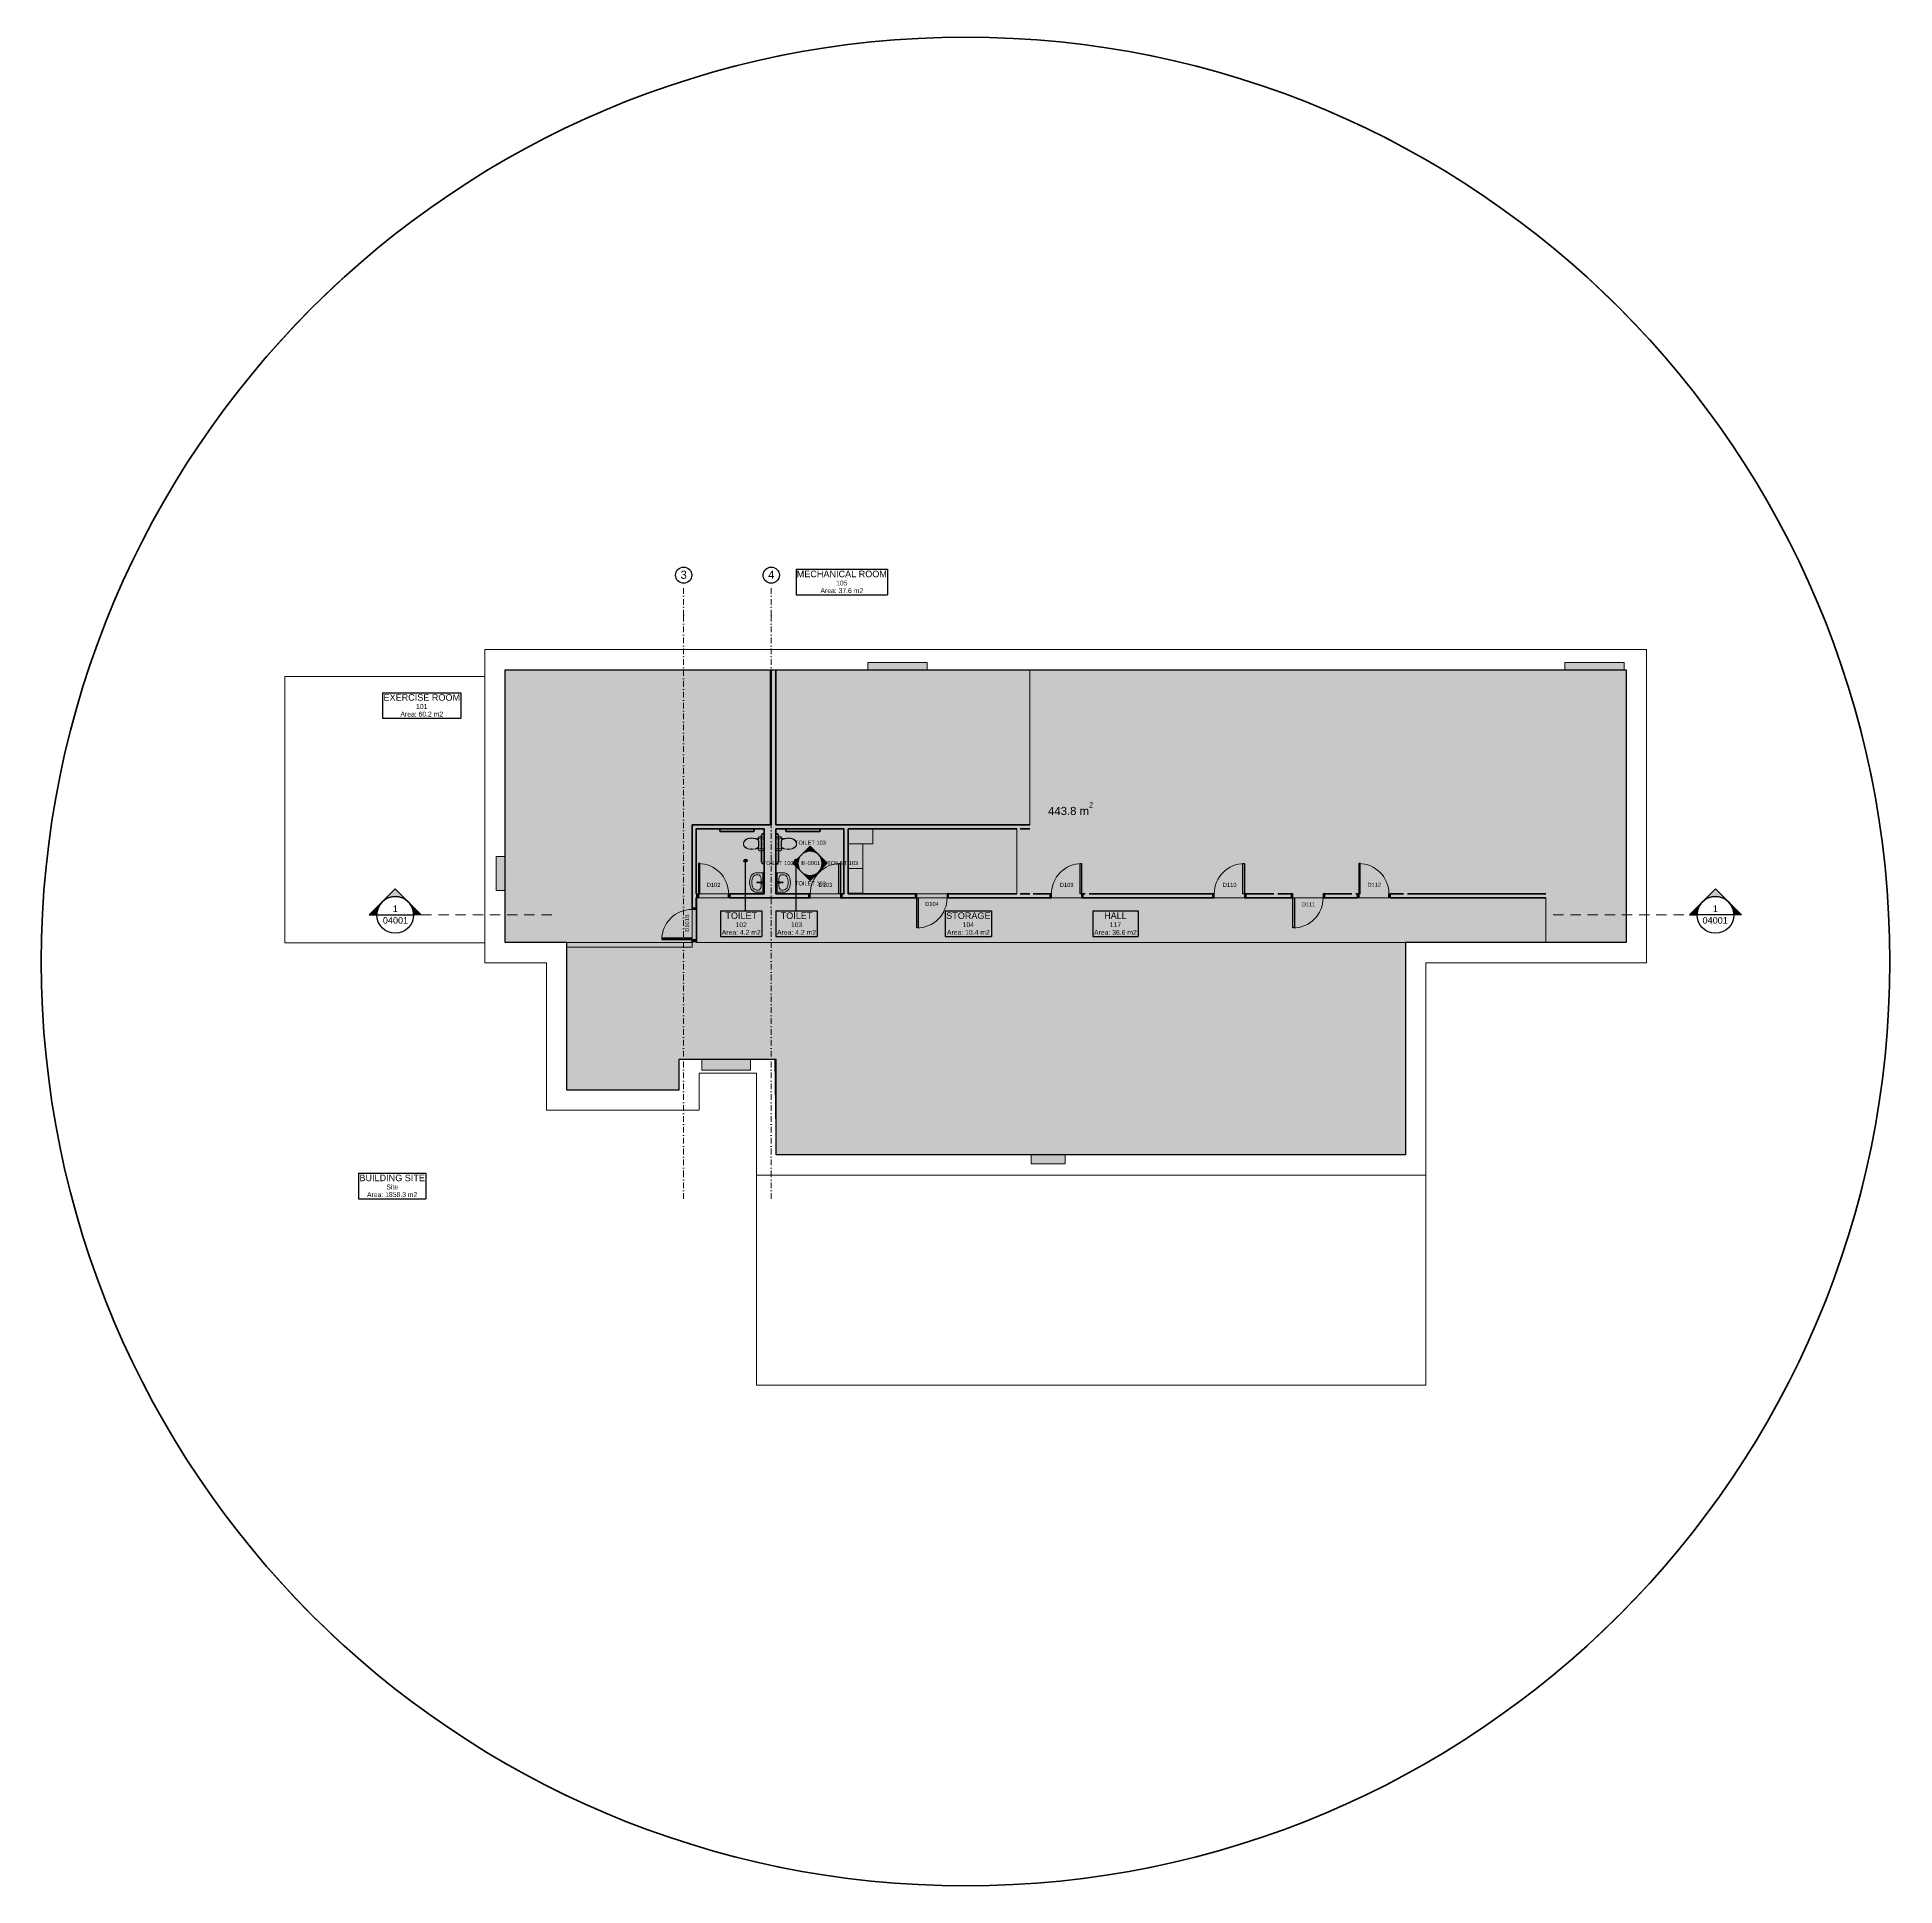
# Model space of a CAD drawing. Header units: millimetres. Extents: x -4040 to 97987, y -17467 to 39515.
# Drawn here: x 40725 to 97987, y -17467 to 39515 of the extents above; entities that cross this region are included whole.
import ezdxf
from ezdxf.enums import TextEntityAlignment as Align

# ---------------------------------------------------------------- set-up
doc = ezdxf.new("R2010")
doc.units = ezdxf.units.MM
doc.header["$MEASUREMENT"] = 0
doc.linetypes.add('Dot & Dashed', pattern=[335.138881, 176.388884, -88.194442, 0, -70.555556])
doc.linetypes.add('Long Dashed', pattern=[529.166651, 317.499995, -211.666656])
for name, color, linetype in [('A-Zz_50_90_00-M_GrossInternal', 7, 'Continuous'), ('A-Zz_60_50_30-P_MarkerInteriorElevation', 7, 'Continuous'), ('A-Zz_60_50_80-P_MarkerSection', 7, 'Continuous'), ('NewA-Ee_25_10-M_WallsInternal', 7, 'Continuous'), ('NewA-Ee_30_40-M_Floors', 7, 'Continuous'), ('NewA-Ee_30_60-M_Pavements', 7, 'Continuous'), ('NewA-Ee_40_20-M_GeneralFFAndEInternalEquipment', 7, 'Continuous'), ('NewA-Ee_40_20-M_GeneralFFAndEInternalFixed', 7, 'Continuous'), ('NewA-Ee_40_20-M_GeneralFFAndEInternalSanitary', 7, 'Continuous'), ('NewA-SL-M_SpacesExternal', 7, 'Continuous'), ('NewA-SL-M_SpacesInternal', 7, 'Continuous'), ('NewA-Ss_30_25-M_CeilingAndSoffitSystems', 7, 'Continuous'), ('NewA-Zz_35_40_80-M_GridStructural', 7, 'Continuous'), ('NewA-Zz_50_10_70-P_BoundarySiteRed', 7, 'Continuous'), ('NewA-Zz_50_10_90-P_BoundarySpace', 7, 'Continuous'), ('NewA-Zz_50_90_00-M_GrossInternal', 7, 'Continuous')]:
    doc.layers.add(name, color=color, linetype=linetype)
doc.styles.add('GENERATED_STYLE_1', font='')
doc.styles.get('GENERATED_STYLE_1').set_extended_font_data('Arial')

# ---------------------------------------------------------------- blocks, each defined once
blk = doc.blocks.new('HALL_117_17_1', base_point=(73962, 12228))
at = {"layer": 'NewA-SL-M_SpacesInternal', "color": 253, "linetype": 'Continuous', "lineweight": 13}
for p, q in [((87228, 12987), (61036, 12987)), ((61036, 12987), (61036, 11612)), ((87228, 11612), (87228, 12987)), ((61036, 11612), (61036, 11612)), ((61036, 11612), (82903, 11612)), ((82903, 11612), (87228, 11612))]:
    blk.add_line(p, q, dxfattribs=at)
at = {"layer": 'NewA-SL-M_SpacesInternal', "linetype": 'Continuous'}
for p, q in [((73266, 12581), (73266, 12267)), ((73266, 12581), (74659, 12581)), ((73266, 12267), (73266, 12031)), ((73266, 12031), (73266, 11796)), ((74659, 12581), (74659, 12267)), ((74659, 12267), (74659, 12031)), ((74659, 12031), (74659, 11796)), ((73266, 11796), (74659, 11796))]:
    blk.add_line(p, q, dxfattribs=at)
at = {"layer": 'NewA-SL-M_SpacesInternal', "color": 5, "lineweight": 70, "style": 'GENERATED_STYLE_1'}
for tag, height, p in [('ROOM_NAME', 200, (73962, 12536)), ('ROOM_NUMBER', 150, (73962, 12233)), ('adj_text', 150, (73962, 11997))]:
    blk.add_attdef(tag, text='', height=height, dxfattribs=at).set_placement(p, align=Align.TOP_CENTER)
blk = doc.blocks.new('MECHANICAL ROOM_105_18_1', base_point=(65528, 22761))
at = {"layer": 'NewA-SL-M_SpacesInternal', "linetype": 'Continuous'}
for p, q in [((64120, 23115), (64120, 22800)), ((64120, 23115), (66937, 23115)), ((66937, 23115), (66937, 22800)), ((64120, 22800), (64120, 22565)), ((64120, 22565), (64120, 22329)), ((66937, 22800), (66937, 22565)), ((66937, 22565), (66937, 22329)), ((64120, 22329), (66937, 22329))]:
    blk.add_line(p, q, dxfattribs=at)
at = {"layer": 'NewA-SL-M_SpacesInternal', "color": 253, "linetype": 'Continuous', "lineweight": 13}
for p, q in [((71328, 20011), (63496, 20011)), ((63496, 20011), (63496, 15235)), ((71328, 15235), (71328, 20011)), ((63496, 15235), (71328, 15235))]:
    blk.add_line(p, q, dxfattribs=at)
at = {"layer": 'NewA-SL-M_SpacesInternal', "color": 5, "lineweight": 70, "style": 'GENERATED_STYLE_1'}
for tag, height, p in [('ROOM_NAME', 200, (65528, 23069)), ('ROOM_NUMBER', 150, (65528, 22766)), ('adj_text', 150, (65528, 22530))]:
    blk.add_attdef(tag, text='', height=height, dxfattribs=at).set_placement(p, align=Align.TOP_CENTER)
blk = doc.blocks.new('STORAGE_104_19_1', base_point=(69429, 12229))
at = {"layer": 'NewA-SL-M_SpacesInternal', "color": 253, "linetype": 'Continuous', "lineweight": 13}
for p, q in [((70928, 15110), (65721, 15110)), ((65721, 15110), (65721, 13112)), ((70928, 13112), (70928, 15110)), ((65721, 13112), (70928, 13112))]:
    blk.add_line(p, q, dxfattribs=at)
at = {"layer": 'NewA-SL-M_SpacesInternal', "linetype": 'Continuous'}
for p, q in [((68711, 12582), (68711, 12268)), ((68711, 12582), (70147, 12582)), ((68711, 12268), (68711, 12032)), ((68711, 12032), (68711, 11797)), ((70147, 12582), (70147, 12268)), ((70147, 12268), (70147, 12032)), ((70147, 12032), (70147, 11797)), ((68711, 11797), (70147, 11797))]:
    blk.add_line(p, q, dxfattribs=at)
at = {"layer": 'NewA-SL-M_SpacesInternal', "color": 5, "lineweight": 70, "style": 'GENERATED_STYLE_1'}
for tag, height, p in [('ROOM_NAME', 200, (69429, 12537)), ('ROOM_NUMBER', 150, (69429, 12234)), ('adj_text', 150, (69429, 11998))]:
    blk.add_attdef(tag, text='', height=height, dxfattribs=at).set_placement(p, align=Align.TOP_CENTER)
blk = doc.blocks.new('TOILET_103_20_1', base_point=(64133, 12229))
at = {"layer": 'NewA-SL-M_SpacesInternal', "color": 253, "linetype": 'Continuous', "lineweight": 13}
for p, q in [((65596, 15110), (63495, 15110)), ((63495, 15110), (63495, 13112)), ((65596, 13112), (65596, 15110)), ((63495, 13112), (65596, 13112))]:
    blk.add_line(p, q, dxfattribs=at)
at = {"layer": 'NewA-SL-M_SpacesInternal', "linetype": 'Continuous'}
for p, q in [((63495, 12582), (63495, 12268)), ((63495, 12582), (64772, 12582)), ((63495, 12268), (63495, 12032)), ((63495, 12032), (63495, 11797)), ((64772, 12582), (64772, 12268)), ((64772, 12268), (64772, 12032)), ((64772, 12032), (64772, 11797)), ((63495, 11797), (64772, 11797))]:
    blk.add_line(p, q, dxfattribs=at)
at = {"layer": 'NewA-SL-M_SpacesInternal', "color": 5, "lineweight": 70, "style": 'GENERATED_STYLE_1'}
for tag, height, p in [('ROOM_NAME', 200, (64133, 12537)), ('ROOM_NUMBER', 150, (64133, 12234)), ('adj_text', 150, (64133, 11998))]:
    blk.add_attdef(tag, text='', height=height, dxfattribs=at).set_placement(p, align=Align.TOP_CENTER)
blk = doc.blocks.new('TOILET_102_21_1', base_point=(62429, 12229))
at = {"layer": 'NewA-SL-M_SpacesInternal', "color": 253, "linetype": 'Continuous', "lineweight": 13}
for p, q in [((63135, 15110), (61036, 15110)), ((61036, 15110), (61036, 13112)), ((63135, 13112), (63135, 15110)), ((61036, 13112), (63135, 13112))]:
    blk.add_line(p, q, dxfattribs=at)
at = {"layer": 'NewA-SL-M_SpacesInternal', "linetype": 'Continuous'}
for p, q in [((61790, 12582), (61790, 12268)), ((61790, 12582), (63068, 12582)), ((61790, 12268), (61790, 12032)), ((61790, 12032), (61790, 11797)), ((63068, 12582), (63068, 12268)), ((63068, 12268), (63068, 12032)), ((63068, 12032), (63068, 11797)), ((61790, 11797), (63068, 11797))]:
    blk.add_line(p, q, dxfattribs=at)
at = {"layer": 'NewA-SL-M_SpacesInternal', "color": 5, "lineweight": 70, "style": 'GENERATED_STYLE_1'}
for tag, height, p in [('ROOM_NAME', 200, (62429, 12537)), ('ROOM_NUMBER', 150, (62429, 12234)), ('adj_text', 150, (62429, 11998))]:
    blk.add_attdef(tag, text='', height=height, dxfattribs=at).set_placement(p, align=Align.TOP_CENTER)
blk = doc.blocks.new('EXERCISE ROOM_101_22_1', base_point=(52581, 18955))
at = {"layer": 'NewA-SL-M_SpacesInternal', "color": 253, "linetype": 'Continuous', "lineweight": 13}
for p, q in [((63346, 20011), (55153, 20011)), ((55153, 20011), (55153, 11612)), ((63346, 15235), (63346, 20011)), ((60911, 11612), (60911, 15235)), ((60911, 15235), (63346, 15235)), ((55153, 11612), (57053, 11612)), ((57053, 11612), (60911, 11612))]:
    blk.add_line(p, q, dxfattribs=at)
at = {"layer": 'NewA-SL-M_SpacesInternal', "linetype": 'Continuous'}
for p, q in [((51373, 19308), (51373, 18994)), ((51373, 19308), (53789, 19308)), ((51373, 18994), (51373, 18758)), ((53789, 19308), (53789, 18994)), ((53789, 18994), (53789, 18758)), ((51373, 18758), (51373, 18523)), ((51373, 18523), (53789, 18523)), ((53789, 18758), (53789, 18523))]:
    blk.add_line(p, q, dxfattribs=at)
at = {"layer": 'NewA-SL-M_SpacesInternal', "color": 5, "lineweight": 70, "style": 'GENERATED_STYLE_1'}
for tag, height, p in [('ROOM_NAME', 200, (52581, 19263)), ('ROOM_NUMBER', 150, (52581, 18960)), ('adj_text', 150, (52581, 18724))]:
    blk.add_attdef(tag, text='', height=height, dxfattribs=at).set_placement(p, align=Align.TOP_CENTER)
blk = doc.blocks.new('BUILDING SITE_Site_23_1', base_point=(51669, 4145))
at = {"layer": 'NewA-SL-M_SpacesExternal', "color": 253, "linetype": 'Continuous', "lineweight": 13}
for p, q in [((54529, 19810), (54529, 20636)), ((54529, 20636), (90328, 20636)), ((90328, 20636), (90328, 10987)), ((48358, 11604), (48358, 19810)), ((48358, 19810), (54529, 19810)), ((54529, 11604), (48358, 11604)), ((54529, 10987), (54529, 11604)), ((56429, 10987), (54529, 10987)), ((56429, 6437), (56429, 10987)), ((90328, 10987), (83528, 10987)), ((83528, 10987), (83528, -2031)), ((62903, 7578), (61128, 7578)), ((61128, 7578), (61128, 6437)), ((62903, -2031), (62903, 7578)), ((61128, 6437), (56429, 6437)), ((83528, -2031), (62903, -2031))]:
    blk.add_line(p, q, dxfattribs=at)
at = {"layer": 'NewA-SL-M_SpacesExternal', "linetype": 'Continuous'}
for p, q in [((50628, 4498), (50628, 4184)), ((50628, 4498), (52709, 4498)), ((50628, 4184), (50628, 3948)), ((52709, 4498), (52709, 4184)), ((52709, 4184), (52709, 3948)), ((50628, 3948), (50628, 3713)), ((50628, 3713), (52709, 3713)), ((52709, 3948), (52709, 3713))]:
    blk.add_line(p, q, dxfattribs=at)
at = {"layer": 'NewA-SL-M_SpacesExternal', "color": 253, "linetype": 'Continuous', "lineweight": 13}
for start, end in [(90, 121.331), (30.9794, 90), (121.331, 152.6898), (1.1673, 30.9794), (152.6898, 178.8327), (178.8327, 217.8154), (314.6024, 1.1673), (217.8154, 270), (270, 314.6024)]:
    blk.add_arc((69343, 11024), 28491, start, end, dxfattribs=at)
at = {"layer": 'NewA-SL-M_SpacesExternal', "color": 5, "lineweight": 70, "style": 'GENERATED_STYLE_1'}
for tag, height, p in [('ROOM_NAME', 200, (51669, 4453)), ('ROOM_NUMBER', 150, (51669, 4150)), ('adj_text', 150, (51669, 3914))]:
    blk.add_attdef(tag, text='', height=height, dxfattribs=at).set_placement(p, align=Align.TOP_CENTER)
blk = doc.blocks.new('Mesh_1_1', base_point=(69343, 39515))
at = {"layer": 'NewA-Ee_30_60-M_Pavements', "color": 254, "linetype": 'Continuous', "lineweight": 13, "flags": 128}
blk.add_lwpolyline([(69343, 39515, -0.414214), (97834, 11024, -0.414214), (69343, -17467, -0.414214), (40852, 11024, -0.414214)], format="xyb", close=True, dxfattribs=at)
blk.add_lwpolyline([(54529, 20636), (90328, 20636), (90328, 10987), (83528, 10987), (83528, 4437), (62903, 4437), (62903, 7578), (61128, 7578), (61128, 6437), (56429, 6437), (56429, 10987), (54529, 10987)], close=True, dxfattribs=at)
blk = doc.blocks.new('Slab_18_1', base_point=(66331, 20237))
at = {"layer": 'NewA-Ee_30_40-M_Floors', "linetype": 'Continuous', "lineweight": 13}
blk.add_hatch(color=254, dxfattribs=at).paths.add_polyline_path([(66331, 20237), (66331, 20011), (55153, 20011), (55153, 14262), (54878, 14262), (54878, 13212), (55153, 13212), (55153, 11612), (57053, 11612), (57053, 7062), (60503, 7062), (60503, 8003), (61217, 8003), (61217, 7678), (62717, 7678), (62717, 8003), (63459, 8003), (63503, 5062), (71366, 5062), (71366, 4787), (72416, 4787), (72416, 5062), (82903, 5062), (82903, 11612), (89703, 11612), (89703, 20011), (89643, 20011), (89643, 20237), (87813, 20237), (87813, 20011), (68161, 20011), (68161, 20237)])
at = {"layer": 'NewA-Ee_30_40-M_Floors', "color": 6, "linetype": 'Continuous', "lineweight": 13, "flags": 128}
blk.add_lwpolyline([(66331, 20237), (68161, 20237), (68161, 20011), (87813, 20011), (87813, 20237), (89643, 20237), (89643, 20011), (89703, 20011), (89703, 11612), (82903, 11612), (82903, 5062), (72416, 5062), (72416, 4787), (71366, 4787), (71366, 5062), (63503, 5062), (63459, 8003), (62717, 8003), (62717, 7678), (61217, 7678), (61217, 8003), (60503, 8003), (60503, 7062), (57053, 7062), (57053, 11612), (55153, 11612), (55153, 13212), (54878, 13212), (54878, 14262), (55153, 14262), (55153, 20011), (66331, 20011)], close=True, dxfattribs=at)
blk = doc.blocks.new('Slab_19_1', base_point=(55153, 20011))
at = {"layer": 'NewA-Ss_30_25-M_CeilingAndSoffitSystems', "linetype": 'Continuous', "lineweight": 0}
blk.add_hatch(color=255, dxfattribs=at).paths.add_polyline_path([(55153, 20011), (55153, 11612), (57053, 11612), (57053, 11462), (60911, 11462), (60911, 15232), (63346, 15232), (63346, 20011)])
at = {"layer": 'NewA-Ss_30_25-M_CeilingAndSoffitSystems', "color": 6, "linetype": 'Continuous', "lineweight": 13, "flags": 128}
blk.add_lwpolyline([(55153, 20011), (63346, 20011), (63346, 15232), (60911, 15232), (60911, 11462), (57053, 11462), (57053, 11612), (55153, 11612)], close=True, dxfattribs=at)
blk = doc.blocks.new('Slab_20_1', base_point=(63496, 20011))
at = {"layer": 'NewA-Ss_30_25-M_CeilingAndSoffitSystems', "linetype": 'Continuous', "lineweight": 0}
blk.add_hatch(color=255, dxfattribs=at).paths.add_polyline_path([(63496, 20011), (63496, 15235), (71328, 15235), (71328, 20011)])
at = {"layer": 'NewA-Ss_30_25-M_CeilingAndSoffitSystems', "color": 6, "linetype": 'Continuous', "lineweight": 13, "flags": 128}
blk.add_lwpolyline([(63496, 20011), (71328, 20011), (71328, 15235), (63496, 15235)], close=True, dxfattribs=at)
blk = doc.blocks.new('Slab_21_1', base_point=(61036, 15110))
at = {"layer": 'NewA-Ss_30_25-M_CeilingAndSoffitSystems', "linetype": 'Continuous', "lineweight": 0}
blk.add_hatch(color=255, dxfattribs=at).paths.add_polyline_path([(61036, 15110), (61036, 13112), (63135, 13112), (63135, 15110)])
at = {"layer": 'NewA-Ss_30_25-M_CeilingAndSoffitSystems', "color": 6, "linetype": 'Continuous', "lineweight": 13, "flags": 128}
blk.add_lwpolyline([(61036, 15110), (63135, 15110), (63135, 13112), (61036, 13112)], close=True, dxfattribs=at)
blk = doc.blocks.new('Slab_22_1', base_point=(63495, 15110))
at = {"layer": 'NewA-Ss_30_25-M_CeilingAndSoffitSystems', "linetype": 'Continuous', "lineweight": 0}
blk.add_hatch(color=255, dxfattribs=at).paths.add_polyline_path([(63495, 15110), (63495, 13112), (65596, 13112), (65596, 15110)])
at = {"layer": 'NewA-Ss_30_25-M_CeilingAndSoffitSystems', "color": 6, "linetype": 'Continuous', "lineweight": 13, "flags": 128}
blk.add_lwpolyline([(63495, 15110), (65596, 15110), (65596, 13112), (63495, 13112)], close=True, dxfattribs=at)
blk = doc.blocks.new('Slab_23_1', base_point=(65721, 15107))
at = {"layer": 'NewA-Ss_30_25-M_CeilingAndSoffitSystems', "linetype": 'Continuous', "lineweight": 0}
blk.add_hatch(color=255, dxfattribs=at).paths.add_polyline_path([(65721, 15107), (65721, 13112), (70928, 13112), (70928, 15107)])
at = {"layer": 'NewA-Ss_30_25-M_CeilingAndSoffitSystems', "color": 6, "linetype": 'Continuous', "lineweight": 13, "flags": 128}
blk.add_lwpolyline([(65721, 15107), (70928, 15107), (70928, 13112), (65721, 13112)], close=True, dxfattribs=at)
blk = doc.blocks.new('Slab_24_1', base_point=(87228, 11612))
at = {"layer": 'NewA-Ss_30_25-M_CeilingAndSoffitSystems', "linetype": 'Continuous', "lineweight": 0}
blk.add_hatch(color=255, dxfattribs=at).paths.add_polyline_path([(87228, 11612), (87228, 12987), (61063, 12987), (61063, 11612)])
at = {"layer": 'NewA-Ss_30_25-M_CeilingAndSoffitSystems', "color": 6, "linetype": 'Continuous', "lineweight": 13, "flags": 128}
blk.add_lwpolyline([(87228, 11612), (61063, 11612), (61063, 12987), (87228, 12987)], close=True, dxfattribs=at)
blk = doc.blocks.new('Door 19_4')
at = {"layer": 'NewA-Ee_25_10-M_WallsInternal', "linetype": 'Continuous', "lineweight": 13}
for points in [[(465, 930), (420, 930), (420, 0), (465, 0)], [(-465, -125), (-465, 0), (-505, 0), (-505, -125)], [(505, -125), (505, 0), (465, 0), (465, -125)]]:
    blk.add_hatch(color=255, dxfattribs=at).paths.add_polyline_path(points)
at = {"layer": 'NewA-Ee_25_10-M_WallsInternal', "linetype": 'Continuous'}
for p, q in [((420, 0), (420, 930)), ((420, 930), (465, 930)), ((465, 930), (465, 0)), ((-465, 0), (-505, 0)), ((-505, 0), (-505, -125)), ((-465, -125), (-465, 0)), ((465, 0), (420, 0)), ((505, 0), (465, 0)), ((465, 0), (465, -125)), ((505, -125), (505, 0)), ((-505, -125), (-465, -125)), ((465, -125), (505, -125))]:
    blk.add_line(p, q, dxfattribs=at)
at = {"layer": 'NewA-Ee_25_10-M_WallsInternal', "color": 92, "linetype": 'Continuous', "lineweight": 35}
for p, q in [((-505, 0), (-505, -125)), ((505, 0), (505, -125))]:
    blk.add_line(p, q, dxfattribs=at)
at = {"layer": 'NewA-Ee_25_10-M_WallsInternal', "color": 6, "linetype": 'Continuous', "lineweight": 13}
blk.add_arc((465, 0), 930, 90, 180, dxfattribs=at)
blk = doc.blocks.new('D Marker 19')
at = {"layer": 'NewA-Ee_25_10-M_WallsInternal', "style": 'GENERATED_STYLE_1'}
blk.add_attdef('AC_WIDO_ID', text='', height=125, dxfattribs=at).set_placement((-262, 95), align=Align.BOTTOM_LEFT)
blk = doc.blocks.new('Door 19_3')
at = {"layer": 'NewA-Ee_25_10-M_WallsInternal', "linetype": 'Continuous', "lineweight": 13}
for points in [[(465, 930), (420, 930), (420, 0), (465, 0)], [(-465, -125), (-465, 0), (-505, 0), (-505, -125)], [(505, -125), (505, 0), (465, 0), (465, -125)]]:
    blk.add_hatch(color=255, dxfattribs=at).paths.add_polyline_path(points)
at = {"layer": 'NewA-Ee_25_10-M_WallsInternal', "linetype": 'Continuous'}
for p, q in [((420, 0), (420, 930)), ((420, 930), (465, 930)), ((465, 930), (465, 0)), ((-465, 0), (-505, 0)), ((-505, 0), (-505, -125)), ((-465, -125), (-465, 0)), ((465, 0), (420, 0)), ((505, 0), (465, 0)), ((465, 0), (465, -125)), ((505, -125), (505, 0)), ((-505, -125), (-465, -125)), ((465, -125), (505, -125))]:
    blk.add_line(p, q, dxfattribs=at)
at = {"layer": 'NewA-Ee_25_10-M_WallsInternal', "color": 92, "linetype": 'Continuous', "lineweight": 35}
for p, q in [((-505, -125), (-505, 0)), ((505, -125), (505, 0))]:
    blk.add_line(p, q, dxfattribs=at)
at = {"layer": 'NewA-Ee_25_10-M_WallsInternal', "color": 6, "linetype": 'Continuous', "lineweight": 13}
blk.add_arc((465, 0), 930, 90, 180, dxfattribs=at)
blk = doc.blocks.new('Wall_26_1', base_point=(60911, 12987))
at = {"layer": 'NewA-Ee_25_10-M_WallsInternal', "linetype": 'Continuous', "lineweight": 13}
for points in [[(61036, 12987), (61069, 12987), (61069, 13112), (61036, 13112)], [(64515, 13112), (62079, 13112), (62079, 12987), (64515, 12987)], [(65525, 12987), (67802, 12987), (67802, 13112), (65525, 13112)], [(71952, 13112), (68812, 13112), (68812, 12987), (71952, 12987)], [(72962, 12987), (76970, 12987), (76970, 13112), (72962, 13112)], [(79395, 13112), (77980, 13112), (77980, 12987), (79395, 12987)], [(80405, 12987), (81424, 12987), (81424, 13112), (80405, 13112)], [(87228, 13112), (82434, 13112), (82434, 12987), (87228, 12987)]]:
    blk.add_hatch(color=6, dxfattribs=at).paths.add_polyline_path(points)
at = {"layer": 'NewA-Ee_25_10-M_WallsInternal', "color": 92, "linetype": 'Continuous', "lineweight": 35}
for p, q in [((61069, 13112), (61069, 12987)), ((62079, 13112), (62079, 12987)), ((64515, 13112), (64515, 12987)), ((65525, 13112), (65525, 12987)), ((67802, 13112), (67802, 12987)), ((68812, 13112), (68812, 12987)), ((71952, 13112), (71952, 12987)), ((72962, 13112), (72962, 12987)), ((76970, 13112), (76970, 12987)), ((77980, 13112), (77980, 12987)), ((79395, 13112), (79395, 12987)), ((80405, 13112), (80405, 12987)), ((81424, 13112), (81424, 12987)), ((82434, 13112), (82434, 12987))]:
    blk.add_line(p, q, dxfattribs=at)
at = {"layer": 'NewA-Ee_25_10-M_WallsInternal', "color": 92, "linetype": 'Continuous', "lineweight": 35, "flags": 128}
for points in [[(61069, 13112), (61036, 13112)], [(61036, 12987), (61069, 12987)], [(63135, 13112), (62079, 13112)], [(62079, 12987), (64515, 12987)], [(64515, 13112), (63495, 13112)], [(65596, 13112), (65525, 13112)], [(65525, 12987), (67802, 12987)], [(67802, 13112), (65721, 13112)], [(70928, 13112), (68812, 13112)], [(68812, 12987), (71952, 12987)], [(71328, 13112), (71028, 13112)], [(71952, 13112), (71428, 13112)], [(73028, 13112), (72962, 13112)], [(72962, 12987), (76970, 12987)], [(76970, 13112), (73153, 13112)], [(78841, 13112), (77980, 13112)], [(77980, 12987), (79395, 12987)], [(79395, 13112), (78966, 13112)], [(81253, 13112), (80405, 13112)], [(80405, 12987), (81424, 12987)], [(81424, 13112), (81378, 13112)], [(82844, 13112), (82434, 13112)], [(82434, 12987), (87228, 12987)], [(87228, 13112), (82969, 13112)]]:
    blk.add_lwpolyline(points, dxfattribs=at)
at = {"layer": 'NewA-Ee_25_10-M_WallsInternal', "linetype": 'Continuous', "xscale": -1, "zscale": 1000}
for p in [(61574, 13112), (81929, 13112)]:
    blk.add_blockref('Door 19_4', p, dxfattribs=at)
at = {"layer": 'NewA-Ee_25_10-M_WallsInternal', "linetype": 'Continuous', "zscale": 1000}
for p in [(65020, 13112), (72457, 13112), (77475, 13112)]:
    blk.add_blockref('Door 19_4', p, dxfattribs=at)
at = {"layer": 'NewA-Ee_25_10-M_WallsInternal'}
ref = blk.add_blockref('D Marker 19', (61574, 13112), dxfattribs=at)
ref.add_attrib('AC_WIDO_ID', 'D102', dxfattribs={"color": 7, "height": 125, "style": 'GENERATED_STYLE_1'}).set_placement((61369, 13287), align=Align.BOTTOM_LEFT)
ref = blk.add_blockref('D Marker 19', (65020, 13112), dxfattribs=at)
ref.add_attrib('AC_WIDO_ID', 'D103', dxfattribs={"color": 7, "height": 125, "style": 'GENERATED_STYLE_1'}).set_placement((64815, 13287), align=Align.BOTTOM_LEFT)
ref = blk.add_blockref('D Marker 19', (72457, 13112), dxfattribs=at)
ref.add_attrib('AC_WIDO_ID', 'D109', dxfattribs={"color": 7, "height": 125, "style": 'GENERATED_STYLE_1'}).set_placement((72252, 13287), align=Align.BOTTOM_LEFT)
ref = blk.add_blockref('D Marker 19', (77475, 13112), dxfattribs=at)
ref.add_attrib('AC_WIDO_ID', 'D110', dxfattribs={"color": 7, "height": 125, "style": 'GENERATED_STYLE_1'}).set_placement((77276, 13287), align=Align.BOTTOM_LEFT)
ref = blk.add_blockref('D Marker 19', (81929, 13112), dxfattribs=at)
ref.add_attrib('AC_WIDO_ID', 'D112', dxfattribs={"color": 7, "height": 125, "style": 'GENERATED_STYLE_1'}).set_placement((81731, 13289), align=Align.BOTTOM_LEFT)
at = {"layer": 'NewA-Ee_25_10-M_WallsInternal', "linetype": 'Continuous', "zscale": 1000, "rotation": 180}
for p in [(68307, 12987), (79900, 12987)]:
    blk.add_blockref('Door 19_3', p, dxfattribs=at)
at = {"layer": 'NewA-Ee_25_10-M_WallsInternal'}
ref = blk.add_blockref('D Marker 19', (68307, 13112), dxfattribs=at)
ref.add_attrib('AC_WIDO_ID', 'D104', dxfattribs={"color": 7, "height": 125, "rotation": 360, "style": 'GENERATED_STYLE_1'}).set_placement((68102, 12699), align=Align.BOTTOM_LEFT)
ref = blk.add_blockref('D Marker 19', (79900, 13112), dxfattribs=at)
ref.add_attrib('AC_WIDO_ID', 'D111', dxfattribs={"color": 7, "height": 125, "rotation": 360, "style": 'GENERATED_STYLE_1'}).set_placement((79708, 12689), align=Align.BOTTOM_LEFT)
blk = doc.blocks.new('Wall_27_1', base_point=(60911, 15110))
at = {"layer": 'NewA-Ee_25_10-M_WallsInternal', "linetype": 'Continuous', "lineweight": 13}
blk.add_hatch(color=6, dxfattribs=at).paths.add_polyline_path([(61036, 15110), (71328, 15110), (71328, 15235), (60911, 15235)])
at = {"layer": 'NewA-Ee_25_10-M_WallsInternal', "color": 92, "linetype": 'Continuous', "lineweight": 35, "flags": 128}
for points in [[(63346, 15235), (60911, 15235)], [(61036, 15110), (63135, 15110)], [(63495, 15110), (65596, 15110)], [(71328, 15235), (63496, 15235)], [(65721, 15110), (70928, 15110)], [(71028, 15110), (71328, 15110)]]:
    blk.add_lwpolyline(points, dxfattribs=at)
blk = doc.blocks.new('Wall_28_1', base_point=(63346, 15110))
at = {"layer": 'NewA-Ee_25_10-M_WallsInternal', "linetype": 'Continuous', "lineweight": 13}
blk.add_hatch(color=6, dxfattribs=at).paths.add_polyline_path([(63496, 15235), (63496, 20011), (63346, 20011), (63346, 15235)])
at = {"layer": 'NewA-Ee_25_10-M_WallsInternal', "color": 92, "linetype": 'Continuous', "lineweight": 35, "flags": 128}
for points in [[(63346, 20011), (63346, 15235)], [(63496, 15235), (63496, 20011)]]:
    blk.add_lwpolyline(points, dxfattribs=at)
blk = doc.blocks.new('Wall_29_1', base_point=(65596, 12987))
at = {"layer": 'NewA-Ee_25_10-M_WallsInternal', "linetype": 'Continuous', "lineweight": 13}
blk.add_hatch(color=6, dxfattribs=at).paths.add_polyline_path([(65721, 13112), (65721, 15110), (65596, 15110), (65596, 13112)])
at = {"layer": 'NewA-Ee_25_10-M_WallsInternal', "color": 92, "linetype": 'Continuous', "lineweight": 35, "flags": 128}
for points in [[(65596, 15110), (65596, 13112)], [(65721, 13112), (65721, 15110)]]:
    blk.add_lwpolyline(points, dxfattribs=at)
blk = doc.blocks.new('Door 19_7')
at = {"layer": 'NewA-Ee_25_10-M_WallsInternal', "linetype": 'Continuous', "lineweight": 13}
for points in [[(465, 930), (420, 930), (420, 805), (465, 805)], [(-465, -125), (-465, 0), (-505, 0), (-505, -125)], [(420, 0), (465, 0), (465, 125), (420, 125)], [(505, -125), (505, 0), (465, 0), (465, -125)]]:
    blk.add_hatch(color=255, dxfattribs=at).paths.add_polyline_path(points)
at = {"layer": 'NewA-Ee_25_10-M_WallsInternal', "linetype": 'Continuous'}
for p, q in [((420, 805), (420, 930)), ((420, 930), (465, 930)), ((420, 805), (442.5, 805)), ((420, 125), (420, 805)), ((465, 805), (420, 805)), ((442.5, 805), (465, 805)), ((442.5, 125), (442.5, 805)), ((442.5, 805), (442.5, 125)), ((442.5, 805), (442.5, 125)), ((465, 930), (465, 805)), ((465, 805), (465, 125)), ((-465, 0), (-505, 0)), ((-505, 0), (-505, -125)), ((-465, -125), (-465, 0)), ((442.5, 125), (420, 125)), ((420, 0), (420, 125)), ((420, 125), (465, 125)), ((465, 0), (420, 0)), ((465, 125), (442.5, 125)), ((465, 125), (465, 0)), ((505, 0), (465, 0)), ((465, 0), (465, -125)), ((505, -125), (505, 0)), ((-505, -125), (-465, -125)), ((465, -125), (505, -125))]:
    blk.add_line(p, q, dxfattribs=at)
at = {"layer": 'NewA-Ee_25_10-M_WallsInternal', "color": 92, "linetype": 'Continuous', "lineweight": 35}
for p, q in [((-505, -125), (-505, 0)), ((505, -125), (505, 0))]:
    blk.add_line(p, q, dxfattribs=at)
at = {"layer": 'NewA-Ee_25_10-M_WallsInternal', "color": 6, "linetype": 'Continuous', "lineweight": 13}
blk.add_arc((465, 0), 930, 90, 180, dxfattribs=at)
blk = doc.blocks.new('Wall_30_1', base_point=(60911, 11612))
at = {"layer": 'NewA-Ee_25_10-M_WallsInternal', "linetype": 'Continuous', "lineweight": 13}
for points in [[(61036, 15110), (60911, 15235), (60911, 12669), (61036, 12669)], [(60911, 11659), (60911, 11612), (61036, 11612), (61036, 11659)]]:
    blk.add_hatch(color=6, dxfattribs=at).paths.add_polyline_path(points)
at = {"layer": 'NewA-Ee_25_10-M_WallsInternal', "color": 92, "linetype": 'Continuous', "lineweight": 35}
for p, q in [((61036, 12669), (60911, 12669)), ((61036, 11659), (60911, 11659))]:
    blk.add_line(p, q, dxfattribs=at)
at = {"layer": 'NewA-Ee_25_10-M_WallsInternal', "color": 92, "linetype": 'Continuous', "lineweight": 35, "flags": 128}
for points in [[(60911, 15235), (60911, 12669)], [(61036, 13112), (61036, 15110)], [(61036, 12669), (61036, 12987)], [(60911, 11659), (60911, 11612)], [(61036, 11612), (61036, 11659)]]:
    blk.add_lwpolyline(points, dxfattribs=at)
at = {"layer": 'NewA-Ee_25_10-M_WallsInternal', "linetype": 'Continuous', "xscale": -1, "zscale": 1000, "rotation": 90}
blk.add_blockref('Door 19_7', (60911, 12164), dxfattribs=at)
at = {"layer": 'NewA-Ee_25_10-M_WallsInternal'}
ref = blk.add_blockref('D Marker 19', (60911, 12164), dxfattribs=dict(at, rotation=90))
ref.add_attrib('AC_WIDO_ID', 'D101B', dxfattribs={"color": 7, "height": 125, "rotation": 90, "style": 'GENERATED_STYLE_1'}).set_placement((60857, 11942), align=Align.BOTTOM_LEFT)
blk = doc.blocks.new('Wall_31_1', base_point=(63495, 15110))
at = {"layer": 'NewA-Ee_25_10-M_WallsInternal', "linetype": 'Continuous', "lineweight": 13}
blk.add_hatch(color=6, dxfattribs=at).paths.add_polyline_path([(63135, 15110), (63135, 13112), (63495, 13112), (63495, 15110)])
at = {"layer": 'NewA-Ee_25_10-M_WallsInternal', "color": 92, "linetype": 'Continuous', "lineweight": 35, "flags": 128}
for points in [[(63135, 15110), (63135, 13112)], [(63495, 13112), (63495, 15110)]]:
    blk.add_lwpolyline(points, dxfattribs=at)
blk = doc.blocks.new('Standard grid marker')
at = {"layer": 'NewA-Zz_35_40_80-M_GridStructural', "color": 6, "linetype": 'Dot & Dashed', "lineweight": 13}
for p, q in [((1000, 0), (18131, 0)), ((18131, 0), (19131, 0)), ((1000, 0), (0, 0))]:
    blk.add_line(p, q, dxfattribs=at)
at = {"layer": 'NewA-Zz_35_40_80-M_GridStructural', "linetype": 'Continuous'}
blk.add_circle((-250, 0), 250, dxfattribs=at)
at = {"layer": 'NewA-Zz_35_40_80-M_GridStructural', "color": 6, "linetype": 'Dot & Dashed', "lineweight": 13}
blk.add_point((1000, 0), dxfattribs=at)
blk.add_point((1000, 0), dxfattribs=at)
at = {"layer": 'NewA-Zz_35_40_80-M_GridStructural', "style": 'GENERATED_STYLE_1'}
blk.add_attdef('AC_MarkerText_1', text='', height=250, rotation=90, dxfattribs=at).set_placement((-250, 14), align=Align.MIDDLE_CENTER)
blk = doc.blocks.new('WC 19')
at = {"layer": 'NewA-Ee_40_20-M_GeneralFFAndEInternalSanitary', "color": 1, "linetype": 'Continuous', "lineweight": 18}
for p, q in [((-217, -137), (-218, -153)), ((-218, -153), (-216, -165)), ((-216, -120), (-217, -137)), ((-213, -104), (-216, -120)), ((-216, -165), (-212, -176)), ((-210, -87), (-213, -104)), ((-212, -176), (-206, -186)), ((-205, -71), (-210, -87)), ((-206, -186), (-198, -194)), ((-200, -56), (-205, -71)), ((-194, -40), (-200, -56)), ((-198, -194), (-188, -200)), ((-187, -25), (-194, -40)), ((-188, -200), (-178, -204)), ((187, -25), (-187, -25)), ((-178, -204), (-166, -206)), ((-173, -375), (-175, -427)), ((-175, -427), (-169, -478)), ((-141, -25), (-173, -375)), ((-169, -478), (-157, -528)), ((-166, -206), (-154, -205)), ((-157, -528), (-138, -575)), ((-154, -205), (-116, -198)), ((141, -25), (-141, -25)), ((-116, -198), (-78, -193)), ((0, -198), (-109, -198)), ((-78, -193), (-39, -190)), ((-39, -190), (0, -189)), ((0, -189), (39, -190)), ((109, -198), (0, -198)), ((39, -190), (78, -193)), ((78, -193), (116, -198)), ((116, -198), (154, -205)), ((138, -575), (157, -528)), ((173, -375), (141, -25)), ((154, -205), (166, -206)), ((157, -528), (169, -478)), ((166, -206), (178, -204)), ((169, -478), (175, -427)), ((175, -427), (173, -375)), ((178, -204), (188, -200)), ((194, -40), (187, -25)), ((188, -200), (198, -194)), ((200, -56), (194, -40)), ((198, -194), (206, -186)), ((205, -71), (200, -56)), ((210, -87), (205, -71)), ((206, -186), (212, -176)), ((213, -104), (210, -87)), ((212, -176), (216, -165)), ((216, -120), (213, -104)), ((217, -137), (216, -120)), ((216, -165), (218, -153)), ((218, -153), (217, -137)), ((-138, -575), (-112, -612)), ((-112, -612), (-79, -641)), ((-79, -641), (-41, -659)), ((-41, -659), (0, -665)), ((0, -656), (0, -656)), ((0, -665), (41, -659)), ((41, -659), (79, -641)), ((79, -641), (112, -612)), ((81, -630), (81, -630)), ((112, -612), (138, -575))]:
    blk.add_line(p, q, dxfattribs=at)
blk.add_circle((0, -100), 15, dxfattribs=at)
for centre, radius, start, end in [((89, -437), 257, 176.8048, 228.4245), ((258, -413), 425, 149.6518, 181.3539), ((-89, -437), 257, 311.5755, 3.1952), ((-258, -413), 425, 358.6461, 30.3482), ((1, -518), 139, 233.7772, 269.6644), ((-1, -518), 139, 270.3356, 306.2228)]:
    blk.add_arc(centre, radius, start, end, dxfattribs=at)
for p in [(-167, -423), (109, -198), (167, -423), (-81, -630)]:
    blk.add_point(p, dxfattribs=at)
blk = doc.blocks.new('Mirror 19_4')
at = {"layer": 'NewA-Ee_40_20-M_GeneralFFAndEInternalFixed', "color": 1, "linetype": 'Continuous', "lineweight": 18}
for p, q in [((4777, 30), (0, 30)), ((0, 30), (0, 0)), ((4777, 30), (0, 30)), ((0, 30), (0, 0)), ((0, 0), (4777, 0)), ((0, 0), (4777, 0)), ((4777, 0), (4777, 30)), ((4777, 0), (4777, 30))]:
    blk.add_line(p, q, dxfattribs=at)
blk = doc.blocks.new('Flexible Shelf 19')
at = {"layer": 'NewA-Ee_40_20-M_GeneralFFAndEInternalFixed', "color": 1, "linetype": 'Continuous', "lineweight": 18}
for p, q in [((762, 457.2), (0, 457.2)), ((0, 457.2), (0, 0)), ((0, 0), (762, 0)), ((762, 0), (762, 457.2))]:
    blk.add_line(p, q, dxfattribs=at)
blk = doc.blocks.new('Grab Bar 19')
at = {"layer": 'NewA-Ee_40_20-M_GeneralFFAndEInternalEquipment', "color": 1, "linetype": 'Continuous', "lineweight": 18}
for p, q in [((-477.5, 0), (-477.5, -5)), ((-437.5, 0), (-477.5, 0)), ((-437.5, -5), (-437.5, 0)), ((437.5, 0), (437.5, -5)), ((477.5, 0), (437.5, 0)), ((477.5, -5), (477.5, 0)), ((-477.5, -5), (-437.5, -5)), ((-467.5, -5), (-467.5, -30)), ((-447.5, -5), (-467.5, -5)), ((-447.5, -30), (-447.5, -5)), ((407.5, -70), (-407.5, -70)), ((-407.5, -90), (407.5, -90)), ((437.5, -5), (477.5, -5)), ((467.5, -5), (447.5, -5)), ((447.5, -5), (447.5, -30)), ((467.5, -30), (467.5, -5))]:
    blk.add_line(p, q, dxfattribs=at)
for centre, radius, start, end in [((-407.5, -30), 60, 180, 270), ((-407.5, -30), 40, 180, 270), ((407.5, -30), 60, 270, 0), ((407.5, -30), 40, 270, 0)]:
    blk.add_arc(centre, radius, start, end, dxfattribs=at)
blk = doc.blocks.new('Grab Bar 19_2')
at = {"layer": 'NewA-Ee_40_20-M_GeneralFFAndEInternalEquipment', "color": 1, "linetype": 'Continuous', "lineweight": 18}
for p, q in [((-552.5, 0), (-552.5, -5)), ((-512.5, 0), (-552.5, 0)), ((-512.5, -5), (-512.5, 0)), ((512.5, 0), (512.5, -5)), ((552.5, 0), (512.5, 0)), ((552.5, -5), (552.5, 0)), ((-552.5, -5), (-512.5, -5)), ((-542.5, -5), (-542.5, -30)), ((-522.5, -5), (-542.5, -5)), ((-522.5, -30), (-522.5, -5)), ((482.5, -70), (-482.5, -70)), ((-482.5, -90), (482.5, -90)), ((512.5, -5), (552.5, -5)), ((542.5, -5), (522.5, -5)), ((522.5, -5), (522.5, -30)), ((542.5, -30), (542.5, -5))]:
    blk.add_line(p, q, dxfattribs=at)
for centre, radius, start, end in [((-482.5, -30), 60, 180, 270), ((-482.5, -30), 40, 180, 270), ((482.5, -30), 60, 270, 0), ((482.5, -30), 40, 270, 0)]:
    blk.add_arc(centre, radius, start, end, dxfattribs=at)
blk = doc.blocks.new('Basin 19')
at = {"layer": 'NewA-Ee_40_20-M_GeneralFFAndEInternalSanitary', "color": 1, "linetype": 'Continuous', "lineweight": 18}
for p, q in [((-300, 0), (-300, -229)), ((300, 0), (-300, 0)), ((300, -229), (300, 0)), ((-300, -229), (-297, -263)), ((-297, -263), (-289, -295)), ((-289, -295), (-274, -326)), ((-274, -326), (-256, -353)), ((-256, -353), (-232, -377)), ((-235, -183), (-235, -229)), ((-232, -377), (-205, -396)), ((-205, -396), (-140, -426)), ((-140, -426), (-71, -444)), ((119, -92), (-119, -92)), ((-71, -444), (0, -450)), ((-25, -57), (-21, -99)), ((-18, -109), (-11, -162)), ((-14, -97), (-14, -82)), ((-14, -82), (14, -82)), ((0, -450), (71, -444)), ((11, -162), (18, -109)), ((14, -82), (14, -97)), ((21, -99), (25, -57)), ((71, -444), (140, -426)), ((140, -426), (205, -396)), ((205, -396), (232, -377)), ((232, -377), (256, -353)), ((235, -183), (235, -229)), ((256, -353), (274, -326)), ((274, -326), (289, -295)), ((289, -295), (297, -263)), ((297, -263), (300, -229))]:
    blk.add_line(p, q, dxfattribs=at)
blk.add_circle((0, -207), 17.5, dxfattribs=at)
for centre, radius, start, end in [((0, -57), 25, 0, 180), ((0, -97), 21.1, 185.1696, 212.771), ((0, -97), 21.1, 212.771, 327.229), ((0, -97), 13.6, 180, 0), ((0, -160), 11.2, 187.1389, 352.8611), ((0, -97), 21.1, 327.229, 354.8304)]:
    blk.add_arc(centre, radius, start, end, dxfattribs=at)
for centre, major_axis, ratio, start_param, end_param in [((-119, -183), (-116, 0), 0.783646, 4.712389, 6.283185), ((-119, -229), (0, -121), 0.956522, 4.712389, 5.78621), ((0, 0), (0, -382), 0.956522, 5.78621, 6.78016), ((119, -183), (-116, 0), 0.783646, 3.141593, 4.712389), ((119, -229), (0, -121), 0.956522, 0.496975, 1.570796)]:
    blk.add_ellipse(centre, major_axis=major_axis, ratio=ratio, start_param=start_param, end_param=end_param, dxfattribs=at)
blk = doc.blocks.new('Mirror 19')
at = {"layer": 'NewA-Ee_40_20-M_GeneralFFAndEInternalEquipment', "color": 1, "linetype": 'Continuous', "lineweight": 18}
for p, q in [((600, 40), (0, 40)), ((0, 40), (0, 0)), ((600, 40), (0, 40)), ((0, 40), (0, 0)), ((0, 0), (600, 0)), ((0, 0), (600, 0)), ((600, 0), (600, 40)), ((600, 0), (600, 40))]:
    blk.add_line(p, q, dxfattribs=at)
blk = doc.blocks.new('Line_24_1', base_point=(64121, 12581))
at = {"layer": 'NewA-Zz_50_10_90-P_BoundarySpace', "linetype": 'Continuous'}
blk.add_hatch(color=256, dxfattribs=at).paths.add_polyline_path([(64171, 14131), (64167, 14150), (64157, 14166), (64140, 14177), (64121, 14181), (64102, 14177), (64086, 14166), (64075, 14150), (64071, 14131), (64075, 14111), (64086, 14095), (64102, 14084), (64121, 14081), (64140, 14084), (64157, 14095), (64167, 14111)])
blk.add_line((64121, 12581), (64121, 14081), dxfattribs=at)
blk.add_circle((64121, 14131), 50, dxfattribs=at)
blk = doc.blocks.new('Line_25_1', base_point=(62561, 12581))
at = {"layer": 'NewA-Zz_50_10_90-P_BoundarySpace', "linetype": 'Continuous'}
blk.add_hatch(color=256, dxfattribs=at).paths.add_polyline_path([(62611, 14131), (62608, 14150), (62597, 14166), (62581, 14177), (62561, 14181), (62542, 14177), (62526, 14166), (62515, 14150), (62511, 14131), (62515, 14111), (62526, 14095), (62542, 14084), (62561, 14081), (62581, 14084), (62597, 14095), (62608, 14111)])
blk.add_line((62561, 12581), (62561, 14081), dxfattribs=at)
blk.add_circle((62561, 14131), 50, dxfattribs=at)
blk = doc.blocks.new('Interior Elevation_3_1', base_point=(63495, 14390))
at = {"layer": 'A-Zz_60_50_30-P_MarkerInteriorElevation', "linetype": 'Continuous'}
for points in [[(64285, 14316), (64019, 14051), (64285, 13786, -0.414214)], [(64815, 14316), (64550, 14582), (64285, 14316, -0.414214)], [(64815, 13786), (65080, 14051), (64815, 14316, -0.414214)], [(64285, 13786), (64550, 13521), (64815, 13786, -0.414214)]]:
    blk.add_hatch(color=256, dxfattribs=at).paths.add_polyline_path(points)
for p, q in [((64285, 14316), (64019, 14051)), ((64550, 14582), (64285, 14316)), ((64815, 14316), (64550, 14582)), ((65080, 14051), (64815, 14316)), ((64019, 14051), (64285, 13786)), ((64285, 13786), (64550, 13521)), ((64550, 13521), (64815, 13786)), ((64815, 13786), (65080, 14051))]:
    blk.add_line(p, q, dxfattribs=at)
for start, end in [(0, 180), (180, 0)]:
    blk.add_arc((64550, 14051), 375, start, end, dxfattribs=at)
at = {"layer": 'A-Zz_60_50_30-P_MarkerInteriorElevation', "color": 5, "lineweight": 70, "char_height": 125, "style": 'GENERATED_STYLE_1'}
for s, insert, attachment_point in [('\\A1;{\\fArial|b0|i0|c0|p34;TOILET 103}', (64086, 14622), 7), ('\\A1;{\\fArial|b0|i0|c0|p34;TOILET 103}', (63092, 14057), 4), ('\\A1;{\\fArial|b0|i0|c0|p34;IE-0001}', (64250, 14057), 4), ('\\A1;{\\fArial|b0|i0|c0|p34;TOILET 103}', (65080, 14057), 4), ('\\A1;{\\fArial|b0|i0|c0|p34;TOILET 103}', (64086, 13492), 1)]:
    blk.add_mtext(s, dxfattribs=dict(at, insert=insert, attachment_point=attachment_point))
blk = doc.blocks.new('Cutting Plane_4_1', base_point=(51763, 12461))
at = {"layer": 'A-Zz_60_50_80-P_MarkerSection', "linetype": 'Continuous'}
for points in [[(51363, 12861, -0.414214), (52163, 12861), (51763, 13261)], [(92857, 12861, 0.414214), (92057, 12861), (92457, 13261)], [(50963, 12461), (51198, 12461, -0.198912), (51363, 12861)], [(52563, 12461), (52329, 12461, 0.198912), (52163, 12861)], [(91657, 12461), (91891, 12461, -0.198912), (92057, 12861)], [(93257, 12461), (93022, 12461, 0.198912), (92857, 12861)]]:
    blk.add_hatch(color=256, dxfattribs=at).paths.add_polyline_path(points)
for p, q in [((51763, 13261), (51363, 12861)), ((52163, 12861), (51763, 13261)), ((92057, 12861), (92457, 13261)), ((92457, 13261), (92857, 12861)), ((51363, 12861), (50963, 12461)), ((52163, 12861), (52563, 12461)), ((92057, 12861), (91657, 12461)), ((92857, 12861), (93257, 12461)), ((50963, 12461), (51198, 12461)), ((51198, 12461), (52329, 12461)), ((52563, 12461), (52329, 12461)), ((91657, 12461), (91891, 12461)), ((93022, 12461), (91891, 12461)), ((93257, 12461), (93022, 12461))]:
    blk.add_line(p, q, dxfattribs=at)
at = {"layer": 'A-Zz_60_50_80-P_MarkerSection', "color": 6, "linetype": 'Long Dashed', "lineweight": 13}
for p, q in [((52563, 12461), (56763, 12461)), ((87457, 12461), (91657, 12461))]:
    blk.add_line(p, q, dxfattribs=at)
at = {"layer": 'A-Zz_60_50_80-P_MarkerSection', "linetype": 'Continuous'}
for centre in [(51763, 12461), (92457, 12461)]:
    blk.add_circle(centre, 566, dxfattribs=at)
for centre, start, end in [((51763, 12461), 135, 180), ((51763, 12461), 45, 135), ((51763, 12461), 0, 45), ((92457, 12461), 135, 180), ((92457, 12461), 45, 135), ((92457, 12461), 0, 45)]:
    blk.add_arc(centre, 566, start, end, dxfattribs=at)
at = {"layer": 'A-Zz_60_50_80-P_MarkerSection', "char_height": 200, "style": 'GENERATED_STYLE_1'}
for s, insert, attachment_point in [('\\A1;{\\fArial|b0|i0|c0|p34;1}', (51687, 12552), 7), ('\\A1;{\\fArial|b0|i0|c0|p34;1}', (92533, 12552), 9), ('\\A1;{\\fArial|b0|i0|c0|p34;04001}', (51382, 12189), 7), ('\\A1;{\\fArial|b0|i0|c0|p34;04001}', (92838, 12189), 9)]:
    blk.add_mtext(s, dxfattribs=dict(at, insert=insert, attachment_point=attachment_point))

msp = doc.modelspace()

# ---------------------------------------------------------------- hatches: boundary and pattern name
at = {"layer": 'NewA-Zz_50_90_00-M_GrossInternal', "linetype": 'Continuous', "lineweight": 140}
msp.add_hatch(color=1, dxfattribs=at).paths.add_polyline_path([(55153.5, 20011.4), (89702.9, 20011.4), (89702.9, 11611.9), (82902.9, 11611.9), (82902.9, 5061.9), (63503.5, 5061.9), (63503.5, 8003.4), (60502.9, 8003.4), (60502.9, 7061.9), (57053.5, 7061.9), (57053.5, 11611.9), (55153.5, 11611.9)])

# ---------------------------------------------------------------- linework, layer by layer
at = {"layer": 'NewA-Zz_50_10_70-P_BoundarySiteRed', "color": 1, "linetype": 'Continuous', "lineweight": 140}
msp.add_circle((69343.1, 11023.9), 28490.7, dxfattribs=at)
at = {"layer": 'NewA-Zz_50_90_00-M_GrossInternal', "linetype": 'Continuous', "flags": 128}
msp.add_lwpolyline([(55153.5, 20011.4), (89702.9, 20011.4), (89702.9, 11611.9), (82902.9, 11611.9), (82902.9, 5061.9), (63503.5, 5061.9), (63503.5, 8003.4), (60502.9, 8003.4), (60502.9, 7061.9), (57053.5, 7061.9), (57053.5, 11611.9), (55153.5, 11611.9)], close=True, dxfattribs=at)

# ---------------------------------------------------------------- block references
at = {"layer": 'A-Zz_60_50_30-P_MarkerInteriorElevation', "lineweight": 0}
msp.add_blockref('Interior Elevation_3_1', (63495.1, 14390.2), dxfattribs=at)
at = {"layer": 'A-Zz_60_50_80-P_MarkerSection', "color": 6, "lineweight": 13}
msp.add_blockref('Cutting Plane_4_1', (51763.4, 12461), dxfattribs=at)
at = {"layer": 'NewA-Ee_25_10-M_WallsInternal', "color": 92, "lineweight": 35}
for name, p in [('Wall_28_1', (63345.9, 15109.5)), ('Wall_30_1', (60910.6, 11611.9)), ('Wall_27_1', (60910.6, 15109.5)), ('Wall_31_1', (63495.1, 15109.5)), ('Wall_29_1', (65595.8, 12986.6)), ('Wall_26_1', (60910.6, 12986.6))]:
    msp.add_blockref(name, p, dxfattribs=at)
at = {"layer": 'NewA-Ee_30_40-M_Floors', "color": 6, "linetype": 'Continuous', "lineweight": 13}
msp.add_blockref('Slab_18_1', (66331.2, 20236.6), dxfattribs=at)
at = {"layer": 'NewA-Ee_30_60-M_Pavements', "color": 254, "lineweight": 13}
msp.add_blockref('Mesh_1_1', (69343.1, 39514.6), dxfattribs=at)
at = {"layer": 'NewA-Ee_40_20-M_GeneralFFAndEInternalEquipment', "color": 6, "linetype": 'Continuous', "lineweight": 13, "zscale": 1000}
msp.add_blockref('Grab Bar 19_2', (62297.6, 15108.5), dxfattribs=at)
at = {"layer": 'NewA-Ee_40_20-M_GeneralFFAndEInternalEquipment', "color": 6, "linetype": 'Continuous', "lineweight": 13, "zscale": 1000, "rotation": 270}
msp.add_blockref('Grab Bar 19', (63134.1, 14502), dxfattribs=at)
at = {"layer": 'NewA-Ee_40_20-M_GeneralFFAndEInternalEquipment', "color": 6, "linetype": 'Continuous', "lineweight": 13, "xscale": -1, "zscale": 1000}
for name, p, rotation in [('Grab Bar 19', (63496.1, 14502), 90), ('Mirror 19', (63095.1, 13161.6), 270), ('Mirror 19', (63535.1, 13761.6), 90)]:
    msp.add_blockref(name, p, dxfattribs=dict(at, rotation=rotation))
msp.add_blockref('Grab Bar 19_2', (64332.6, 15108.5), dxfattribs=at)
at = {"layer": 'NewA-Ee_40_20-M_GeneralFFAndEInternalFixed', "color": 6, "linetype": 'Continuous', "lineweight": 13, "zscale": 1000}
for name, p, rotation in [('Mirror 19_4', (63315.9, 20011.4), 270), ('Flexible Shelf 19', (66178, 13890.3), 90), ('Flexible Shelf 19', (66178, 13128.3), 90)]:
    msp.add_blockref(name, p, dxfattribs=dict(at, rotation=rotation))
msp.add_blockref('Flexible Shelf 19', (65720.8, 14652.3), dxfattribs=at)
at = {"layer": 'NewA-Ee_40_20-M_GeneralFFAndEInternalSanitary', "color": 6, "linetype": 'Continuous', "lineweight": 13, "zscale": 1000, "rotation": 270}
for name, p in [('WC 19', (63160.1, 14654.5)), ('Basin 19', (63135.1, 13461.6))]:
    msp.add_blockref(name, p, dxfattribs=at)
at = {"layer": 'NewA-Ee_40_20-M_GeneralFFAndEInternalSanitary', "color": 6, "linetype": 'Continuous', "lineweight": 13, "xscale": -1, "zscale": 1000, "rotation": 90}
for name, p in [('WC 19', (63470.1, 14654.5)), ('Basin 19', (63495.1, 13461.6))]:
    msp.add_blockref(name, p, dxfattribs=at)
at = {"layer": 'NewA-SL-M_SpacesExternal', "linetype": 'Continuous'}
msp.add_blockref('BUILDING SITE_Site_23_1', (51668.8, 4144.7), dxfattribs=at).add_auto_attribs({'ROOM_NAME': 'BUILDING SITE', 'ROOM_NUMBER': 'Site', 'adj_text': 'Area: 1858.3 m2'})
at = {"layer": 'NewA-SL-M_SpacesInternal', "linetype": 'Continuous'}
for name, p, values in [('MECHANICAL ROOM_105_18_1', (65528.5, 22760.9), {'ROOM_NAME': 'MECHANICAL ROOM', 'ROOM_NUMBER': '105', 'adj_text': 'Area: 37.6 m2'}), ('EXERCISE ROOM_101_22_1', (52580.9, 18954.8), {'ROOM_NAME': 'EXERCISE ROOM', 'ROOM_NUMBER': '101', 'adj_text': 'Area: 60.2 m2'}), ('TOILET_102_21_1', (62428.6, 12228.8), {'ROOM_NAME': 'TOILET', 'ROOM_NUMBER': '102', 'adj_text': 'Area: 4.2 m2'}), ('TOILET_103_20_1', (64133.5, 12228.8), {'ROOM_NAME': 'TOILET', 'ROOM_NUMBER': '103', 'adj_text': 'Area: 4.2 m2'}), ('STORAGE_104_19_1', (69428.9, 12228.8), {'ROOM_NAME': 'STORAGE', 'ROOM_NUMBER': '104', 'adj_text': 'Area: 10.4 m2'}), ('HALL_117_17_1', (73962.5, 12227.7), {'ROOM_NAME': 'HALL', 'ROOM_NUMBER': '117', 'adj_text': 'Area: 36.6 m2'})]:
    msp.add_blockref(name, p, dxfattribs=at).add_auto_attribs(values)
at = {"layer": 'NewA-Ss_30_25-M_CeilingAndSoffitSystems', "color": 6, "linetype": 'Continuous', "lineweight": 13}
for name, p in [('Slab_19_1', (55153.5, 20011.4)), ('Slab_20_1', (63495.9, 20011.4)), ('Slab_21_1', (61035.6, 15109.5)), ('Slab_22_1', (63495.1, 15109.5)), ('Slab_23_1', (65720.8, 15107.4)), ('Slab_24_1', (87228.2, 11611.9))]:
    msp.add_blockref(name, p, dxfattribs=at)
at = {"layer": 'NewA-Zz_35_40_80-M_GridStructural', "color": 1, "linetype": 'Continuous', "lineweight": 18}
ref = msp.add_blockref('Standard grid marker', (60653.2, 22681.9), dxfattribs=dict(at, zscale=1000, rotation=270))
ref.add_attrib('AC_MarkerText_1', '3', dxfattribs={"color": 7, "height": 250, "rotation": 360, "style": 'GENERATED_STYLE_1'}).set_placement((60653.2, 22944), align=Align.MIDDLE_CENTER)
ref = msp.add_blockref('Standard grid marker', (63353.2, 22681.9), dxfattribs=dict(at, zscale=1000, rotation=270))
ref.add_attrib('AC_MarkerText_1', '4', dxfattribs={"color": 7, "height": 250, "rotation": 360, "style": 'GENERATED_STYLE_1'}).set_placement((63353.2, 22946.2), align=Align.MIDDLE_CENTER)
at = {"layer": 'NewA-Zz_50_10_90-P_BoundarySpace', "linetype": 'Continuous'}
for name, p in [('Line_25_1', (62561.5, 12581.3)), ('Line_24_1', (64121.3, 12581.3))]:
    msp.add_blockref(name, p, dxfattribs=at)

# ---------------------------------------------------------------- texts
at = {"layer": 'A-Zz_50_90_00-M_GrossInternal', "insert": (71886.4, 15535.7), "char_height": 250, "attachment_point": 7, "style": 'GENERATED_STYLE_1'}
msp.add_mtext('{\\fArial|b0|i0|c0|p34;443.8 m{\\H0.66x;\\S2^  ;}}', dxfattribs=at)

doc.saveas('drawing.dxf')
